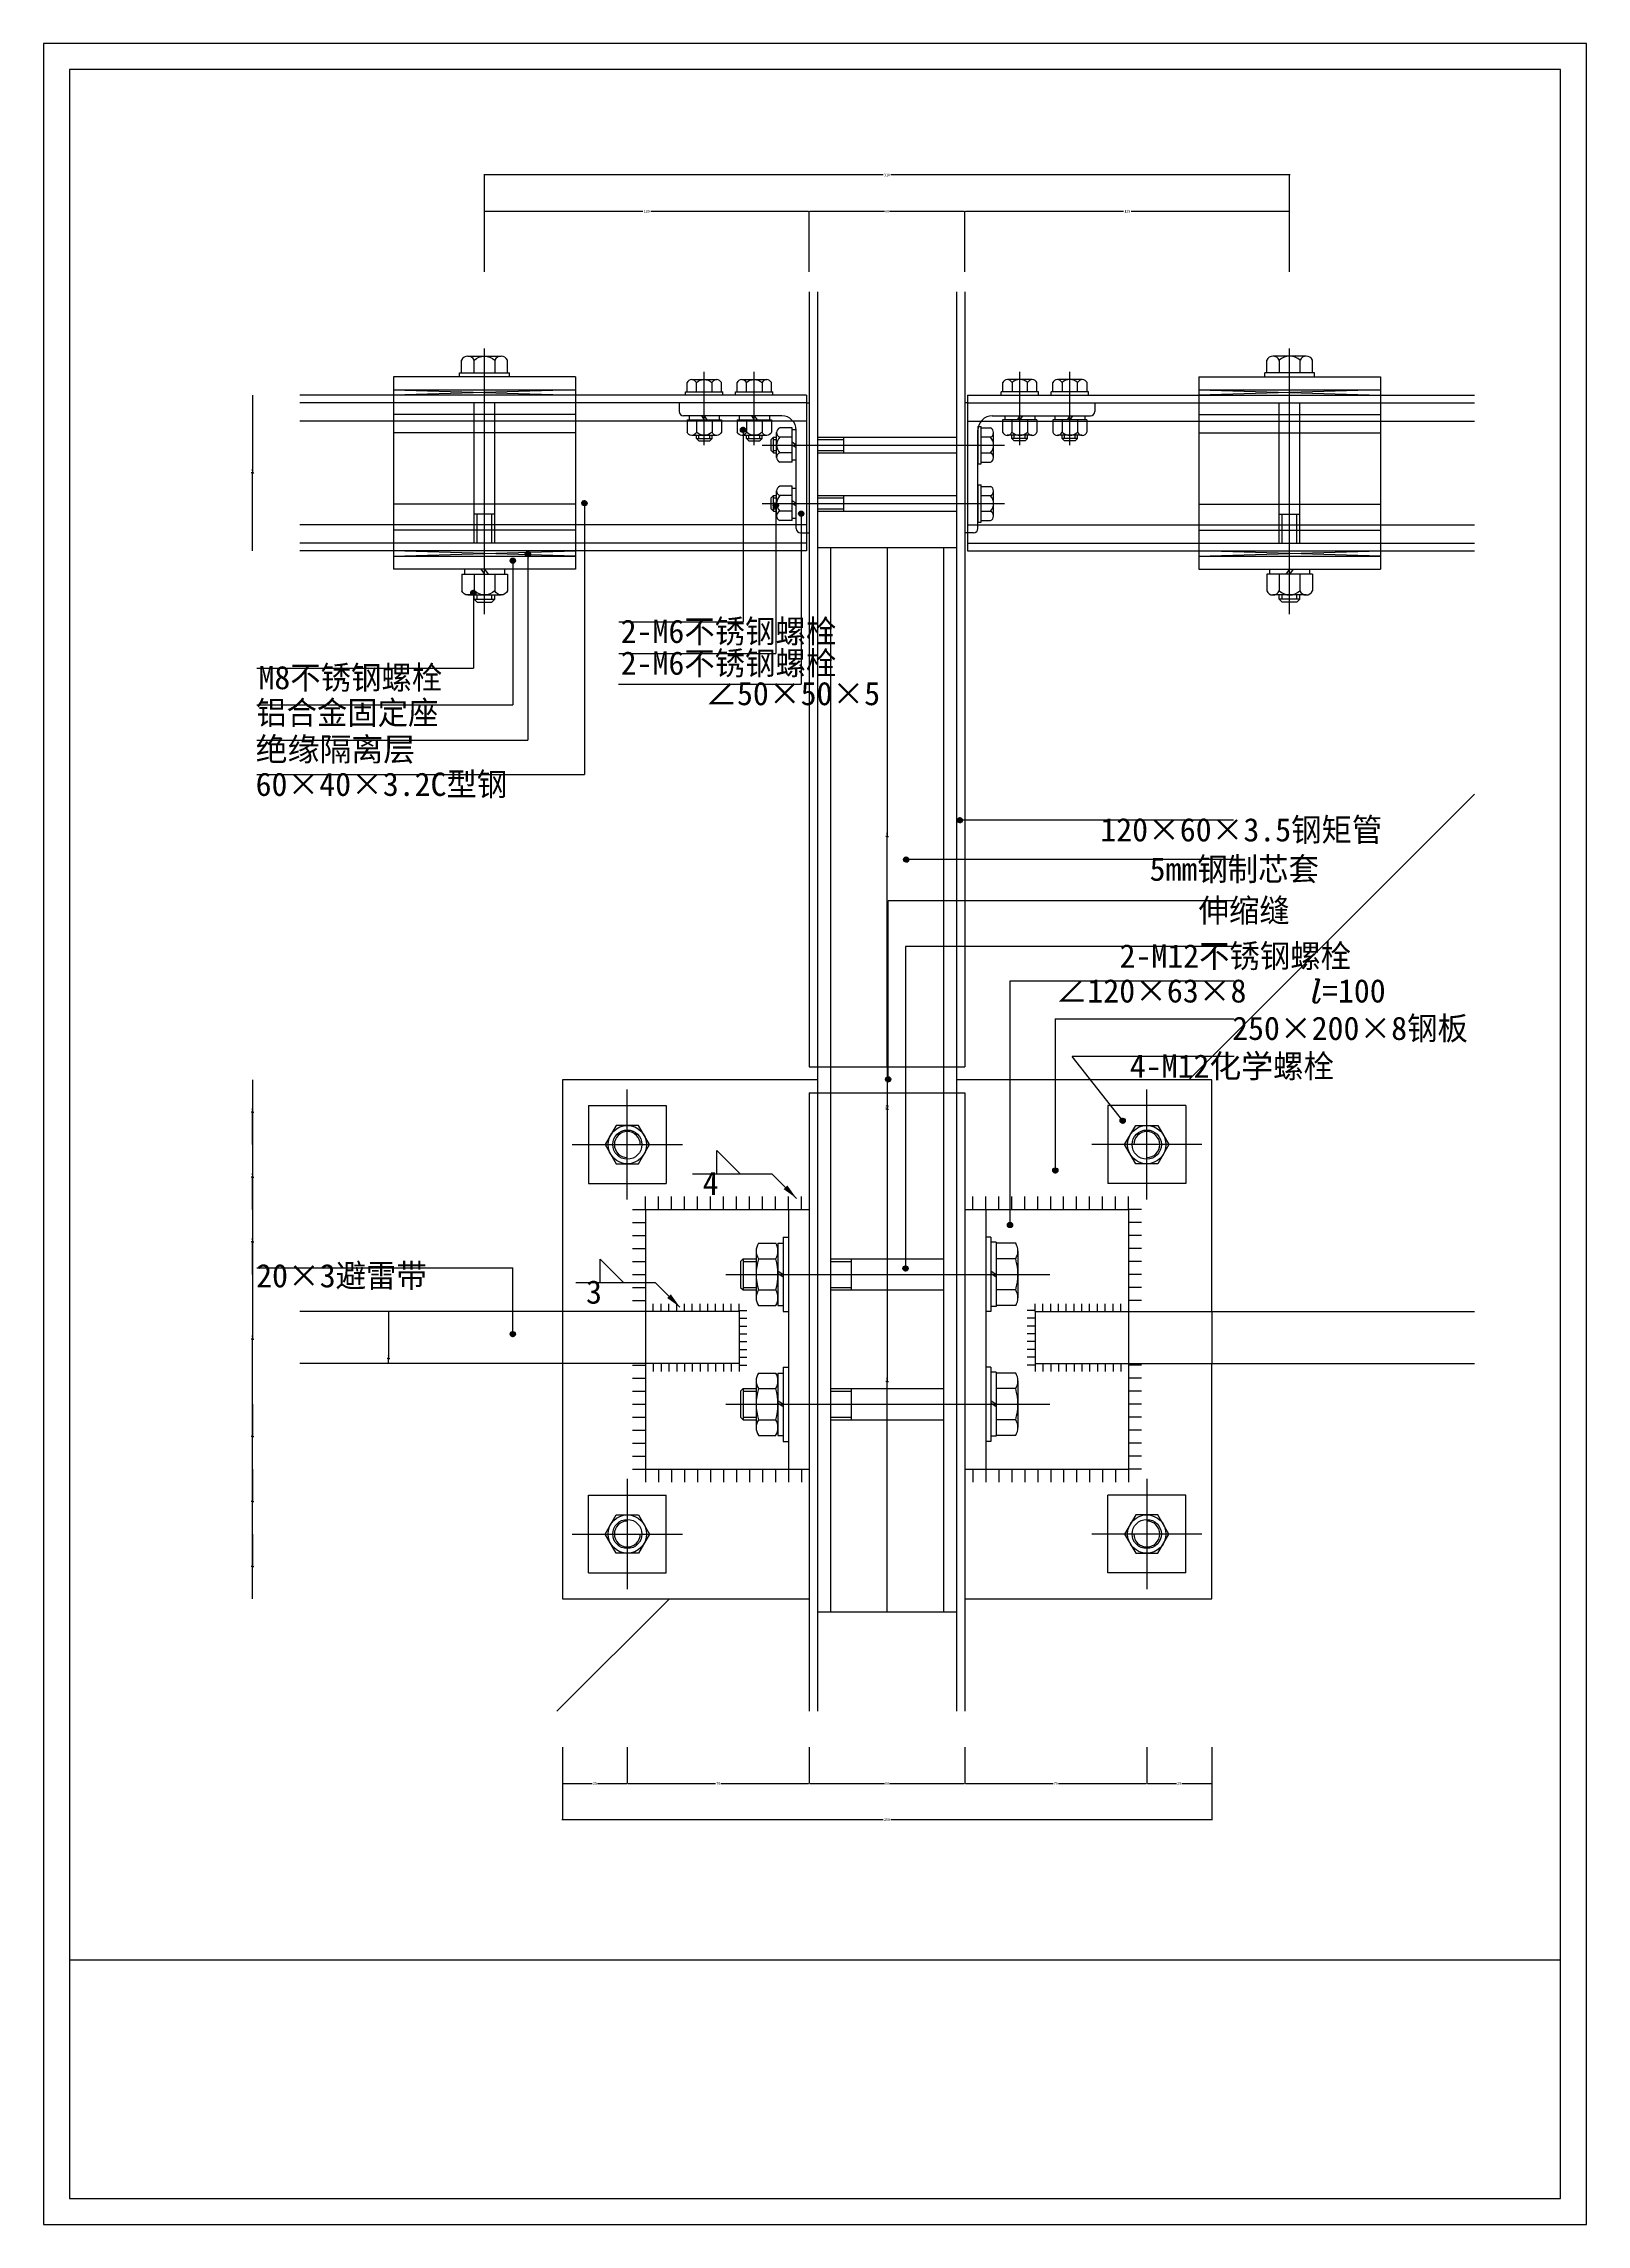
# Model space of a CAD drawing. Header units: metres. Extents: x 0 to 594, y 0 to 840.
import ezdxf

# ---------------------------------------------------------------- set-up
doc = ezdxf.new("R2010")
doc.units = ezdxf.units.M
for name, color, linetype in [('ASHADE', 1, 'Continuous'), ('图层1', 8, 'Continuous'), ('图框', 5, 'Continuous'), ('外形', 3, 'Continuous'), ('文字标注1', 4, 'Continuous'), ('轴线', 6, 'Continuous')]:
    doc.layers.add(name, color=color, linetype=linetype)
doc.dimstyles.get("Standard").update_dxf_attribs({"dimtxt": 2.5, "dimasz": 2.5, "dimexe": 1.25, "dimexo": 0.625, "dimtad": 1, "dimcen": 2.5, "dimazin": 3, "dimtfac": 1, "dimtmove": 0, "dimatfit": 3})
pattern_1 = [(45, (0, 0), (-449, 449), [])]

msp = doc.modelspace()

# ---------------------------------------------------------------- texts
at = {"layer": 'ASHADE', "char_height": 9, "attachment_point": 1}
for s, insert in [('2-M6不锈钢螺栓', (222.2, 618.14)), ('2-M6不锈钢螺栓', (222.2, 605.89)), ('M8不锈钢螺栓', (82.72, 600.33)), ('铝合金固定座', (81.83, 586.77)), ('∠50×50×5', (254.73, 594.17)), ('{\\fSystem|b0|i0|c134|p32;绝缘隔离层}', (81.66, 572.69)), ('60×40×3.2C型钢', (81.63, 559.22)), ('120×60×3.5钢矩管', (406.86, 541.7)), ('5mm钢制芯套', (425.84, 526.54)), ('伸缩缝', (444.69, 510.62)), ('2-M12不锈钢螺栓', (414.28, 493.08)), ('∠120×63×8    {\\Fitalic.shx|c0;l}=100', (389.65, 479.65)), ('250×200×8钢板', (457.63, 465.22)), ('4-M12{\\fSystem|b0|i0|c134|p32;化学}螺栓', (418.23, 450.64)), ('4', (253.75, 405.52)), ('20×3避雷带', (81.83, 369.93)), ('3', (208.85, 363.64))]:
    msp.add_mtext(s, dxfattribs=dict(at, insert=insert))

# ---------------------------------------------------------------- blocks, each defined once
blk = doc.blocks.new('_CLOSEDFILLED')
at = {"color": 0, "linetype": 'BYBLOCK'}
blk.add_solid([(-1, 0.2), (0, 0), (-1, -0.2)], dxfattribs=at)
blk = doc.blocks.new('*D1')
for p, q in [((169.74, 752.09), (169.74, 775.41)), ((169.99, 775.41), (230.74, 775.41)), ((233.74, 775.41), (294.49, 775.41)), ((294.74, 752.09), (294.74, 775.41))]:
    blk.add_line(p, q)
at = {"layer": 'Defpoints'}
for p in [(169.74, 775.41), (169.74, 752.09), (294.74, 752.09)]:
    blk.add_point(p, dxfattribs=at)
at = {"xscale": 0.25, "yscale": 0.25, "rotation": 180}
blk.add_blockref('_CLOSEDFILLED', (169.74, 775.41), dxfattribs=at)
at = {"xscale": 0.25, "yscale": 0.25}
blk.add_blockref('_CLOSEDFILLED', (294.74, 775.41), dxfattribs=at)
at = {"insert": (232.24, 775.41), "char_height": 1, "attachment_point": 5}
blk.add_mtext('125', dxfattribs=at)
blk = doc.blocks.new('*D2')
for p, q in [((294.74, 752.09), (294.74, 775.41)), ((294.99, 775.41), (323.74, 775.41)), ((325.74, 775.41), (354.49, 775.41)), ((354.74, 752.09), (354.74, 775.41))]:
    blk.add_line(p, q)
at = {"layer": 'Defpoints'}
for p in [(294.74, 775.41), (294.74, 752.09), (354.74, 752.09)]:
    blk.add_point(p, dxfattribs=at)
at = {"xscale": 0.25, "yscale": 0.25, "rotation": 180}
blk.add_blockref('_CLOSEDFILLED', (294.74, 775.41), dxfattribs=at)
at = {"xscale": 0.25, "yscale": 0.25}
blk.add_blockref('_CLOSEDFILLED', (354.74, 775.41), dxfattribs=at)
at = {"insert": (324.74, 775.41), "char_height": 1, "attachment_point": 5}
blk.add_mtext('60', dxfattribs=at)
blk = doc.blocks.new('*D3')
for p, q in [((354.74, 752.09), (354.74, 775.41)), ((354.99, 775.41), (415.74, 775.41)), ((418.74, 775.41), (479.49, 775.41)), ((479.74, 752.09), (479.74, 775.41))]:
    blk.add_line(p, q)
at = {"layer": 'Defpoints'}
for p in [(354.74, 775.41), (354.74, 752.09), (479.74, 752.09)]:
    blk.add_point(p, dxfattribs=at)
at = {"xscale": 0.25, "yscale": 0.25, "rotation": 180}
blk.add_blockref('_CLOSEDFILLED', (354.74, 775.41), dxfattribs=at)
at = {"xscale": 0.25, "yscale": 0.25}
blk.add_blockref('_CLOSEDFILLED', (479.74, 775.41), dxfattribs=at)
at = {"insert": (417.24, 775.41), "char_height": 1, "attachment_point": 5}
blk.add_mtext('125', dxfattribs=at)
blk = doc.blocks.new('*D4')
for p, q in [((323.24, 789.41), (169.49, 789.41)), ((169.74, 752.09), (169.74, 789.41)), ((479.99, 789.41), (326.24, 789.41)), ((479.74, 752.09), (479.74, 789.41))]:
    blk.add_line(p, q)
at = {"layer": 'Defpoints'}
for p in [(479.74, 789.41), (169.74, 752.09), (479.74, 752.09)]:
    blk.add_point(p, dxfattribs=at)
at = {"xscale": 0.25, "yscale": 0.25}
blk.add_blockref('_CLOSEDFILLED', (169.74, 789.41), dxfattribs=at)
at = {"xscale": 0.25, "yscale": 0.25, "rotation": 180}
blk.add_blockref('_CLOSEDFILLED', (479.74, 789.41), dxfattribs=at)
at = {"insert": (324.74, 789.41), "char_height": 1, "attachment_point": 5}
blk.add_mtext('310', dxfattribs=at)
blk = doc.blocks.new('*D5')
for p, q in [((80.39, 704.62), (80.39, 674.62)), ((80.14, 674.62), (79.89, 674.62)), ((80.39, 644.62), (80.39, 674.62)), ((80.39, 674.62), (80.39, 674.62)), ((80.64, 674.62), (80.89, 674.62))]:
    blk.add_line(p, q)
at = {"layer": 'Defpoints'}
for p in [(80.39, 704.62), (80.39, 674.62), (80.39, 644.62)]:
    blk.add_point(p, dxfattribs=at)
at = {"xscale": 0.25, "yscale": 0.25}
blk.add_blockref('_CLOSEDFILLED', (80.39, 674.62), dxfattribs=at)
at = {"xscale": 0.25, "yscale": 0.25, "rotation": 180}
blk.add_blockref('_CLOSEDFILLED', (80.39, 674.62), dxfattribs=at)
at = {"insert": (80.39, 675.745), "char_height": 1, "attachment_point": 5}
blk.add_mtext('0', dxfattribs=at)
blk = doc.blocks.new('*D6')
for p, q in [((80.39, 440.92), (80.39, 428.42)), ((80.14, 428.42), (79.89, 428.42)), ((80.39, 415.92), (80.39, 428.42)), ((80.39, 428.42), (80.39, 428.42)), ((80.64, 428.42), (80.89, 428.42))]:
    blk.add_line(p, q)
at = {"layer": 'Defpoints'}
for p in [(80.39, 440.92), (80.39, 428.42), (80.39, 415.92)]:
    blk.add_point(p, dxfattribs=at)
at = {"xscale": 0.25, "yscale": 0.25}
blk.add_blockref('_CLOSEDFILLED', (80.39, 428.42), dxfattribs=at)
at = {"xscale": 0.25, "yscale": 0.25, "rotation": 180}
blk.add_blockref('_CLOSEDFILLED', (80.39, 428.42), dxfattribs=at)
at = {"insert": (80.39, 429.545), "char_height": 1, "attachment_point": 5}
blk.add_mtext('0', dxfattribs=at)
blk = doc.blocks.new('*D7')
for p, q in [((80.39, 415.92), (80.39, 403.42)), ((80.14, 403.42), (79.89, 403.42)), ((80.39, 390.92), (80.39, 403.42)), ((80.39, 403.42), (80.39, 403.42)), ((80.64, 403.42), (80.89, 403.42))]:
    blk.add_line(p, q)
at = {"layer": 'Defpoints'}
for p in [(80.39, 415.92), (80.39, 403.42), (80.39, 390.92)]:
    blk.add_point(p, dxfattribs=at)
at = {"xscale": 0.25, "yscale": 0.25}
blk.add_blockref('_CLOSEDFILLED', (80.39, 403.42), dxfattribs=at)
at = {"xscale": 0.25, "yscale": 0.25, "rotation": 180}
blk.add_blockref('_CLOSEDFILLED', (80.39, 403.42), dxfattribs=at)
at = {"insert": (80.39, 404.545), "char_height": 1, "attachment_point": 5}
blk.add_mtext('0', dxfattribs=at)
blk = doc.blocks.new('*D8')
for p, q in [((80.39, 390.92), (80.39, 378.42)), ((80.14, 378.42), (79.89, 378.42)), ((80.39, 365.92), (80.39, 378.42)), ((80.39, 378.42), (80.39, 378.42)), ((80.64, 378.42), (80.89, 378.42))]:
    blk.add_line(p, q)
at = {"layer": 'Defpoints'}
for p in [(80.39, 390.92), (80.39, 378.42), (80.39, 365.92)]:
    blk.add_point(p, dxfattribs=at)
at = {"xscale": 0.25, "yscale": 0.25}
blk.add_blockref('_CLOSEDFILLED', (80.39, 378.42), dxfattribs=at)
at = {"xscale": 0.25, "yscale": 0.25, "rotation": 180}
blk.add_blockref('_CLOSEDFILLED', (80.39, 378.42), dxfattribs=at)
at = {"insert": (80.39, 379.545), "char_height": 1, "attachment_point": 5}
blk.add_mtext('0', dxfattribs=at)
blk = doc.blocks.new('*D9')
for p, q in [((80.39, 365.92), (80.39, 340.92)), ((80.14, 340.92), (79.89, 340.92)), ((80.39, 315.92), (80.39, 340.92)), ((80.39, 340.92), (80.39, 340.92)), ((80.64, 340.92), (80.89, 340.92))]:
    blk.add_line(p, q)
at = {"layer": 'Defpoints'}
for p in [(80.39, 365.92), (80.39, 340.92), (80.39, 315.92)]:
    blk.add_point(p, dxfattribs=at)
at = {"xscale": 0.25, "yscale": 0.25}
blk.add_blockref('_CLOSEDFILLED', (80.39, 340.92), dxfattribs=at)
at = {"xscale": 0.25, "yscale": 0.25, "rotation": 180}
blk.add_blockref('_CLOSEDFILLED', (80.39, 340.92), dxfattribs=at)
at = {"insert": (80.39, 342.045), "char_height": 1, "attachment_point": 5}
blk.add_mtext('0', dxfattribs=at)
blk = doc.blocks.new('*D10')
for p, q in [((80.39, 315.92), (80.39, 303.42)), ((80.14, 303.42), (79.89, 303.42)), ((80.39, 290.92), (80.39, 303.42)), ((80.39, 303.42), (80.39, 303.42)), ((80.64, 303.42), (80.89, 303.42))]:
    blk.add_line(p, q)
at = {"layer": 'Defpoints'}
for p in [(80.39, 315.92), (80.39, 303.42), (80.39, 290.92)]:
    blk.add_point(p, dxfattribs=at)
at = {"xscale": 0.25, "yscale": 0.25}
blk.add_blockref('_CLOSEDFILLED', (80.39, 303.42), dxfattribs=at)
at = {"xscale": 0.25, "yscale": 0.25, "rotation": 180}
blk.add_blockref('_CLOSEDFILLED', (80.39, 303.42), dxfattribs=at)
at = {"insert": (80.39, 304.545), "char_height": 1, "attachment_point": 5}
blk.add_mtext('0', dxfattribs=at)
blk = doc.blocks.new('*D11')
for p, q in [((80.39, 290.92), (80.39, 278.42)), ((80.14, 278.42), (79.89, 278.42)), ((80.39, 265.92), (80.39, 278.42)), ((80.39, 278.42), (80.39, 278.42)), ((80.64, 278.42), (80.89, 278.42))]:
    blk.add_line(p, q)
at = {"layer": 'Defpoints'}
for p in [(80.39, 290.92), (80.39, 278.42), (80.39, 265.92)]:
    blk.add_point(p, dxfattribs=at)
at = {"xscale": 0.25, "yscale": 0.25}
blk.add_blockref('_CLOSEDFILLED', (80.39, 278.42), dxfattribs=at)
at = {"xscale": 0.25, "yscale": 0.25, "rotation": 180}
blk.add_blockref('_CLOSEDFILLED', (80.39, 278.42), dxfattribs=at)
at = {"insert": (80.39, 279.545), "char_height": 1, "attachment_point": 5}
blk.add_mtext('0', dxfattribs=at)
blk = doc.blocks.new('*D12')
for p, q in [((80.39, 265.92), (80.39, 253.42)), ((80.14, 253.42), (79.89, 253.42)), ((80.39, 240.92), (80.39, 253.42)), ((80.39, 253.42), (80.39, 253.42)), ((80.64, 253.42), (80.89, 253.42))]:
    blk.add_line(p, q)
at = {"layer": 'Defpoints'}
for p in [(80.39, 265.92), (80.39, 253.42), (80.39, 240.92)]:
    blk.add_point(p, dxfattribs=at)
at = {"xscale": 0.25, "yscale": 0.25}
blk.add_blockref('_CLOSEDFILLED', (80.39, 253.42), dxfattribs=at)
at = {"xscale": 0.25, "yscale": 0.25, "rotation": 180}
blk.add_blockref('_CLOSEDFILLED', (80.39, 253.42), dxfattribs=at)
at = {"insert": (80.39, 254.545), "char_height": 1, "attachment_point": 5}
blk.add_mtext('0', dxfattribs=at)
blk = doc.blocks.new('*D13')
for p, q in [((80.39, 440.92), (80.39, 340.92)), ((80.14, 340.92), (79.89, 340.92)), ((80.39, 240.92), (80.39, 340.92)), ((80.39, 340.92), (80.39, 340.92)), ((80.64, 340.92), (80.89, 340.92))]:
    blk.add_line(p, q)
at = {"layer": 'Defpoints'}
for p in [(80.39, 440.92), (80.39, 340.92), (80.39, 240.92)]:
    blk.add_point(p, dxfattribs=at)
at = {"xscale": 0.25, "yscale": 0.25}
blk.add_blockref('_CLOSEDFILLED', (80.39, 340.92), dxfattribs=at)
at = {"xscale": 0.25, "yscale": 0.25, "rotation": 180}
blk.add_blockref('_CLOSEDFILLED', (80.39, 340.92), dxfattribs=at)
at = {"insert": (80.39, 342.045), "char_height": 1, "attachment_point": 5}
blk.add_mtext('0', dxfattribs=at)
blk = doc.blocks.new('*D14')
for p, q in [((324.74, 645.92), (324.74, 534.62)), ((324.49, 534.62), (324.24, 534.62)), ((324.74, 445.92), (324.74, 534.62)), ((324.74, 534.62), (324.74, 534.62)), ((324.99, 534.62), (325.24, 534.62))]:
    blk.add_line(p, q)
at = {"layer": 'Defpoints'}
for p in [(324.74, 645.92), (324.74, 534.62), (324.74, 445.92)]:
    blk.add_point(p, dxfattribs=at)
at = {"xscale": 0.25, "yscale": 0.25}
blk.add_blockref('_CLOSEDFILLED', (324.74, 534.62), dxfattribs=at)
at = {"xscale": 0.25, "yscale": 0.25, "rotation": 180}
blk.add_blockref('_CLOSEDFILLED', (324.74, 534.62), dxfattribs=at)
at = {"insert": (324.74, 535.745), "char_height": 1, "attachment_point": 5}
blk.add_mtext('0', dxfattribs=at)
blk = doc.blocks.new('*D15')
for p, q in [((324.74, 445.92), (324.74, 429.62)), ((324.49, 429.62), (324.24, 429.62)), ((324.74, 435.92), (324.74, 429.62)), ((324.74, 429.62), (324.74, 429.62)), ((324.99, 429.62), (325.24, 429.62))]:
    blk.add_line(p, q)
at = {"layer": 'Defpoints'}
for p in [(324.74, 445.92), (324.74, 435.92), (324.74, 429.62)]:
    blk.add_point(p, dxfattribs=at)
at = {"xscale": 0.25, "yscale": 0.25}
blk.add_blockref('_CLOSEDFILLED', (324.74, 429.62), dxfattribs=at)
at = {"xscale": 0.25, "yscale": 0.25, "rotation": 180}
blk.add_blockref('_CLOSEDFILLED', (324.74, 429.62), dxfattribs=at)
at = {"insert": (324.74, 430.745), "char_height": 1, "attachment_point": 5}
blk.add_mtext('20', dxfattribs=at)
blk = doc.blocks.new('*D16')
for p, q in [((324.74, 435.92), (324.74, 324.62)), ((324.49, 324.62), (324.24, 324.62)), ((324.74, 235.92), (324.74, 324.62)), ((324.74, 324.62), (324.74, 324.62)), ((324.99, 324.62), (325.24, 324.62))]:
    blk.add_line(p, q)
at = {"layer": 'Defpoints'}
for p in [(324.74, 435.92), (324.74, 324.62), (324.74, 235.92)]:
    blk.add_point(p, dxfattribs=at)
at = {"xscale": 0.25, "yscale": 0.25}
blk.add_blockref('_CLOSEDFILLED', (324.74, 324.62), dxfattribs=at)
at = {"xscale": 0.25, "yscale": 0.25, "rotation": 180}
blk.add_blockref('_CLOSEDFILLED', (324.74, 324.62), dxfattribs=at)
at = {"insert": (324.74, 325.745), "char_height": 1, "attachment_point": 5}
blk.add_mtext('0', dxfattribs=at)
blk = doc.blocks.new('*D17')
for p, q in [((199.74, 183.88), (199.74, 169.88)), ((224.74, 183.88), (224.74, 169.88)), ((199.99, 169.88), (211.24, 169.88)), ((213.24, 169.88), (224.49, 169.88))]:
    blk.add_line(p, q)
at = {"layer": 'Defpoints'}
for p in [(199.74, 183.88), (224.74, 183.88), (199.74, 169.88)]:
    blk.add_point(p, dxfattribs=at)
at = {"xscale": 0.25, "yscale": 0.25, "rotation": 180}
blk.add_blockref('_CLOSEDFILLED', (199.74, 169.88), dxfattribs=at)
at = {"xscale": 0.25, "yscale": 0.25}
blk.add_blockref('_CLOSEDFILLED', (224.74, 169.88), dxfattribs=at)
at = {"insert": (212.24, 169.88), "char_height": 1, "attachment_point": 5}
blk.add_mtext('25', dxfattribs=at)
blk = doc.blocks.new('*D18')
for p, q in [((224.74, 183.88), (224.74, 169.88)), ((294.74, 183.88), (294.74, 169.88)), ((224.99, 169.88), (258.74, 169.88)), ((260.74, 169.88), (294.49, 169.88))]:
    blk.add_line(p, q)
at = {"layer": 'Defpoints'}
for p in [(224.74, 183.88), (294.74, 183.88), (224.74, 169.88)]:
    blk.add_point(p, dxfattribs=at)
at = {"xscale": 0.25, "yscale": 0.25, "rotation": 180}
blk.add_blockref('_CLOSEDFILLED', (224.74, 169.88), dxfattribs=at)
at = {"xscale": 0.25, "yscale": 0.25}
blk.add_blockref('_CLOSEDFILLED', (294.74, 169.88), dxfattribs=at)
at = {"insert": (259.74, 169.88), "char_height": 1, "attachment_point": 5}
blk.add_mtext('70', dxfattribs=at)
blk = doc.blocks.new('*D19')
for p, q in [((294.74, 183.88), (294.74, 169.88)), ((354.74, 183.88), (354.74, 169.88)), ((294.99, 169.88), (323.74, 169.88)), ((325.74, 169.88), (354.49, 169.88))]:
    blk.add_line(p, q)
at = {"layer": 'Defpoints'}
for p in [(294.74, 183.88), (354.74, 183.88), (294.74, 169.88)]:
    blk.add_point(p, dxfattribs=at)
at = {"xscale": 0.25, "yscale": 0.25, "rotation": 180}
blk.add_blockref('_CLOSEDFILLED', (294.74, 169.88), dxfattribs=at)
at = {"xscale": 0.25, "yscale": 0.25}
blk.add_blockref('_CLOSEDFILLED', (354.74, 169.88), dxfattribs=at)
at = {"insert": (324.74, 169.88), "char_height": 1, "attachment_point": 5}
blk.add_mtext('60', dxfattribs=at)
blk = doc.blocks.new('*D20')
for p, q in [((354.74, 183.88), (354.74, 169.88)), ((424.74, 183.88), (424.74, 169.88)), ((354.99, 169.88), (388.74, 169.88)), ((390.74, 169.88), (424.49, 169.88))]:
    blk.add_line(p, q)
at = {"layer": 'Defpoints'}
for p in [(354.74, 183.88), (424.74, 183.88), (354.74, 169.88)]:
    blk.add_point(p, dxfattribs=at)
at = {"xscale": 0.25, "yscale": 0.25, "rotation": 180}
blk.add_blockref('_CLOSEDFILLED', (354.74, 169.88), dxfattribs=at)
at = {"xscale": 0.25, "yscale": 0.25}
blk.add_blockref('_CLOSEDFILLED', (424.74, 169.88), dxfattribs=at)
at = {"insert": (389.74, 169.88), "char_height": 1, "attachment_point": 5}
blk.add_mtext('70', dxfattribs=at)
blk = doc.blocks.new('*D21')
for p, q in [((424.74, 183.88), (424.74, 169.88)), ((449.74, 183.88), (449.74, 169.88)), ((424.99, 169.88), (436.24, 169.88)), ((438.24, 169.88), (449.49, 169.88))]:
    blk.add_line(p, q)
at = {"layer": 'Defpoints'}
for p in [(424.74, 183.88), (449.74, 183.88), (424.74, 169.88)]:
    blk.add_point(p, dxfattribs=at)
at = {"xscale": 0.25, "yscale": 0.25, "rotation": 180}
blk.add_blockref('_CLOSEDFILLED', (424.74, 169.88), dxfattribs=at)
at = {"xscale": 0.25, "yscale": 0.25}
blk.add_blockref('_CLOSEDFILLED', (449.74, 169.88), dxfattribs=at)
at = {"insert": (437.24, 169.88), "char_height": 1, "attachment_point": 5}
blk.add_mtext('25', dxfattribs=at)
blk = doc.blocks.new('*D22')
for p, q in [((199.74, 183.88), (199.74, 155.88)), ((449.74, 183.88), (449.74, 155.88)), ((323.24, 155.88), (199.49, 155.88)), ((449.99, 155.88), (326.24, 155.88))]:
    blk.add_line(p, q)
at = {"layer": 'Defpoints'}
for p in [(199.74, 183.88), (449.74, 183.88), (449.74, 155.88)]:
    blk.add_point(p, dxfattribs=at)
at = {"xscale": 0.25, "yscale": 0.25}
blk.add_blockref('_CLOSEDFILLED', (199.74, 155.88), dxfattribs=at)
at = {"xscale": 0.25, "yscale": 0.25, "rotation": 180}
blk.add_blockref('_CLOSEDFILLED', (449.74, 155.88), dxfattribs=at)
at = {"insert": (324.74, 155.88), "char_height": 1, "attachment_point": 5}
blk.add_mtext('250', dxfattribs=at)
blk = doc.blocks.new('*D23')
for p, q in [((132.81, 351.57), (132.81, 333.59)), ((132.56, 333.59), (132.31, 333.59)), ((132.81, 331.57), (132.81, 333.59)), ((132.81, 333.59), (132.81, 333.59)), ((133.06, 333.59), (133.31, 333.59))]:
    blk.add_line(p, q)
at = {"layer": 'Defpoints'}
for p in [(132.81, 351.57), (132.81, 333.59), (132.81, 331.57)]:
    blk.add_point(p, dxfattribs=at)
at = {"xscale": 0.25, "yscale": 0.25}
blk.add_blockref('_CLOSEDFILLED', (132.81, 333.59), dxfattribs=at)
at = {"xscale": 0.25, "yscale": 0.25, "rotation": 180}
blk.add_blockref('_CLOSEDFILLED', (132.81, 333.59), dxfattribs=at)
at = {"insert": (132.81, 334.715), "char_height": 1, "attachment_point": 5}
blk.add_mtext('0', dxfattribs=at)

# ---------------------------------------------------------------- dimensions: what is measured, and where the dimension line sits
for base, p1, p2, picture, middle in [((479.74, 789.41), (479.74, 752.09), (169.74, 752.09), '*D4', (324.74, 789.41)), ((169.74, 775.41), (169.74, 752.09), (294.74, 752.09), '*D1', (232.24, 775.41)), ((294.74, 775.41), (294.74, 752.09), (354.74, 752.09), '*D2', (324.74, 775.41)), ((354.74, 775.41), (354.74, 752.09), (479.74, 752.09), '*D3', (417.24, 775.41)), ((80.39, 674.62), (80.39, 704.62), (80.39, 644.62), '*D5', (80.39, 675.745)), ((324.74, 534.62), (324.74, 645.92), (324.74, 445.92), '*D14', (324.74, 535.745)), ((80.39, 428.42), (80.39, 440.92), (80.39, 415.92), '*D6', (80.39, 429.545)), ((80.39, 340.92), (80.39, 240.92), (80.39, 440.92), '*D13', (80.39, 342.045)), ((324.74, 324.62), (324.74, 435.92), (324.74, 235.92), '*D16', (324.74, 325.745)), ((80.39, 403.42), (80.39, 415.92), (80.39, 390.92), '*D7', (80.39, 404.545)), ((80.39, 378.42), (80.39, 390.92), (80.39, 365.92), '*D8', (80.39, 379.545)), ((80.39, 340.92), (80.39, 365.92), (80.39, 315.92), '*D9', (80.39, 342.045)), ((132.81, 333.59), (132.81, 351.57), (132.81, 331.57), '*D23', (132.81, 334.715)), ((80.39, 303.42), (80.39, 315.92), (80.39, 290.92), '*D10', (80.39, 304.545)), ((80.39, 278.42), (80.39, 290.92), (80.39, 265.92), '*D11', (80.39, 279.545)), ((80.39, 253.42), (80.39, 265.92), (80.39, 240.92), '*D12', (80.39, 254.545)), ((449.74, 155.88), (449.74, 183.88), (199.74, 183.88), '*D22', (324.74, 155.88)), ((199.74, 169.88), (199.74, 183.88), (224.74, 183.88), '*D17', (212.24, 169.88)), ((224.74, 169.88), (224.74, 183.88), (294.74, 183.88), '*D18', (259.74, 169.88)), ((294.74, 169.88), (294.74, 183.88), (354.74, 183.88), '*D19', (324.74, 169.88)), ((354.74, 169.88), (354.74, 183.88), (424.74, 183.88), '*D20', (389.74, 169.88)), ((424.74, 169.88), (424.74, 183.88), (449.74, 183.88), '*D21', (437.24, 169.88))]:
    dim = msp.add_linear_dim(base=base, p1=p1, p2=p2, dimstyle='Standard')
    dim.commit()
    dim.dimension.update_dxf_attribs({"geometry": picture, "text_midpoint": middle})
dim = msp.add_linear_dim(base=(324.74, 429.62), p1=(324.74, 445.92), p2=(324.74, 435.92), text='20', dimstyle='Standard')
dim.commit()
dim.dimension.update_dxf_attribs({"geometry": '*D15', "text_midpoint": (324.74, 430.745)})

# ---------------------------------------------------------------- hatches: boundary and pattern name
at = {"layer": 'ASHADE'}
h = msp.add_hatch(dxfattribs=at)
h.set_pattern_fill('SOLID')
h.paths.add_polyline_path([(268.28, 691.23, 1), (270.28, 691.23, 1)])
h = msp.add_hatch(dxfattribs=at)
h.set_pattern_fill('SOLID')
h.paths.add_polyline_path([(207.22, 662.97, 1), (209.22, 662.97, 1)])
h = msp.add_hatch(dxfattribs=at)
h.set_pattern_fill('SOLID')
h.paths.add_polyline_path([(280.95, 662.13, 1), (282.95, 662.13, 1)])
h = msp.add_hatch(dxfattribs=at)
h.set_pattern_fill('SOLID')
h.paths.add_polyline_path([(290.71, 658.94, 1), (292.71, 658.94, 1)])
h = msp.add_hatch(dxfattribs=at)
h.set_pattern_fill('SOLID')
h.paths.add_polyline_path([(179.64, 640.83, 1), (181.64, 640.83, 1)])
h = msp.add_hatch(dxfattribs=at)
h.set_pattern_fill('SOLID')
h.paths.add_polyline_path([(185.45, 643.42, 1), (187.45, 643.42, 1)])
h = msp.add_hatch(dxfattribs=at)
h.set_pattern_fill('SOLID')
h.paths.add_polyline_path([(164.45, 628.43, 1), (166.45, 628.43, 1)])
h = msp.add_hatch(dxfattribs=at)
h.set_pattern_fill('SOLID')
h.paths.add_polyline_path([(351.78, 540.86, 1), (353.78, 540.86, 1)])
h = msp.add_hatch(dxfattribs=at)
h.set_pattern_fill('SOLID')
h.paths.add_polyline_path([(331.12, 525.7, 1), (333.12, 525.7, 1)])
h = msp.add_hatch(dxfattribs=at)
h.set_pattern_fill('SOLID')
h.paths.add_polyline_path([(324.15, 441.08, 1), (326.15, 441.08, 1)])
h = msp.add_hatch(dxfattribs=at)
h.set_pattern_fill('SOLID')
h.paths.add_polyline_path([(414.47, 425.1, 1), (416.47, 425.1, 1)])
h = msp.add_hatch(dxfattribs=at)
h.set_pattern_fill('SOLID')
h.paths.add_polyline_path([(388.53, 405.95, 1), (390.53, 405.95, 1)])
h = msp.add_hatch(dxfattribs=at)
h.set_pattern_fill('SOLID')
h.paths.add_polyline_path([(371.08, 384.96, 1), (373.08, 384.96, 1)])
h = msp.add_hatch(dxfattribs=at)
h.set_pattern_fill('SOLID')
h.paths.add_polyline_path([(330.85, 368.21, 1), (332.85, 368.21, 1)])
h = msp.add_hatch(dxfattribs=at)
h.set_pattern_fill('SOLID')
h.paths.add_polyline_path([(179.64, 342.93, 1), (181.64, 342.93, 1)])
at = {"layer": '图层1'}
h = msp.add_hatch(dxfattribs=at)
h.set_pattern_fill('ANSI31,_O', scale=200)
h.set_pattern_definition(pattern_1)
h.paths.add_polyline_path([(294.74, 744.34), (98.6, 744.34), (98.6, 704.62), (134.74, 704.62), (134.74, 711.62), (160.14, 711.62), (160.14, 713.22), (160.94, 713.22), (160.94, 718.02, -0.3), (163.34, 719.62), (176.14, 719.62, -0.3), (178.54, 718.02), (178.54, 713.22), (179.34, 713.22), (179.34, 711.62), (204.74, 711.62), (204.74, 704.62), (247.14, 704.62), (247.14, 705.82), (247.74, 705.82), (247.74, 709.42, -0.3), (249.54, 710.62), (259.14, 710.62, -0.3), (260.94, 709.42), (260.94, 705.82), (261.54, 705.82), (261.54, 704.62), (266.41, 704.62), (266.41, 705.82), (267.01, 705.82), (267.01, 709.42, -0.3), (268.81, 710.62), (278.41, 710.62, -0.3), (280.21, 709.42), (280.21, 705.82), (280.81, 705.82), (280.81, 704.62), (293.74, 704.62), (293.74, 701.62), (294.74, 701.62)])
h.paths.add_polyline_path([(550.88, 744.34), (354.74, 744.34), (354.74, 701.62), (355.74, 701.62), (355.74, 704.62), (368.66, 704.62), (368.66, 705.82), (369.26, 705.82), (369.26, 709.42, -0.3), (371.06, 710.62), (380.66, 710.62, -0.3), (382.46, 709.42), (382.46, 705.82), (383.06, 705.82), (383.06, 704.62), (387.93, 704.62), (387.93, 705.82), (388.53, 705.82), (388.53, 709.42, -0.3), (390.33, 710.62), (399.93, 710.62, -0.3), (401.73, 709.42), (401.73, 705.82), (402.33, 705.82), (402.33, 704.62), (444.74, 704.62), (444.74, 711.62), (470.14, 711.62), (470.14, 713.22), (470.94, 713.22), (470.94, 718.02, -0.3), (473.34, 719.62), (486.14, 719.62, -0.3), (488.54, 718.02), (488.54, 713.22), (489.34, 713.22), (489.34, 711.62), (514.74, 711.62), (514.74, 704.62), (550.88, 704.62)])
h.paths.add_polyline_path([(550.88, 644.62), (514.74, 644.62), (514.74, 637.62), (487.44, 637.62), (487.44, 635.62), (488.52, 635.62), (488.52, 629.23, -0.3), (486.12, 627.63), (483.72, 627.63), (483.72, 626.03), (482.52, 624.83), (476.92, 624.83), (475.72, 626.03), (475.72, 627.63), (473.32, 627.63, -0.3), (470.92, 629.23), (470.92, 635.62), (472, 635.62), (472, 637.62), (444.74, 637.62), (444.74, 644.62), (355.74, 644.62), (355.74, 651.62), (354.74, 651.62), (354.74, 445.92), (351.54, 445.92), (351.54, 440.92), (449.74, 440.92), (449.74, 351.57), (550.88, 351.57)])
h.paths.add_polyline_path([(294.74, 651.62), (293.74, 651.62), (293.74, 644.62), (208.22, 644.62), (208.22, 558.42), (98.6, 558.42), (98.6, 368.42), (180.64, 368.42), (180.64, 351.57), (199.74, 351.57), (199.74, 440.92), (297.94, 440.92), (297.94, 445.92), (294.74, 445.92)])
h.paths.add_polyline_path([(199.74, 331.57), (98.6, 331.57), (98.6, 197.64), (294.74, 197.64), (294.74, 240.92), (199.74, 240.92)])
h.paths.add_polyline_path([(550.88, 331.57), (449.74, 331.57), (449.74, 240.92), (354.74, 240.92), (354.74, 197.64), (550.88, 197.64)])
h = msp.add_hatch(dxfattribs=at)
h.set_pattern_fill('ANSI31,_O', scale=200)
h.set_pattern_definition(pattern_1)
h.paths.add_polyline_path([(165.45, 627.43, -0.16), (164.85, 627.63), (163.36, 627.63, -0.3), (160.96, 629.23), (160.96, 635.62), (162.04, 635.62), (162.04, 637.62), (134.74, 637.62), (134.74, 644.62), (98.6, 644.62), (98.6, 599.49), (165.45, 599.49)])
h.paths.add_polyline_path([(180.64, 637.62), (177.48, 637.62), (177.48, 635.62), (178.56, 635.62), (178.56, 629.23, -0.3), (176.16, 627.63), (173.76, 627.63), (173.76, 626.03), (172.56, 624.83), (166.96, 624.83), (165.76, 626.03), (165.76, 627.48, -0.08), (165.45, 627.43), (165.45, 599.49), (98.6, 599.49), (98.6, 585.26), (180.64, 585.26)])
h.paths.add_polyline_path([(186.45, 637.62), (180.64, 637.62), (180.64, 585.26), (98.6, 585.26), (98.6, 571.73), (186.45, 571.73)])
h.paths.add_polyline_path([(208.22, 644.62), (204.74, 644.62), (204.74, 637.62), (186.45, 637.62), (186.45, 571.73), (98.6, 571.73), (98.6, 558.42), (208.22, 558.42)])

# ---------------------------------------------------------------- linework, layer by layer
for p, q in [((160.94, 713.22), (160.94, 718.02)), ((163.34, 719.62), (176.14, 719.62)), ((178.54, 713.22), (178.54, 718.02)), ((470.94, 713.22), (470.94, 718.02)), ((486.14, 719.62), (473.34, 719.62)), ((488.54, 713.22), (488.54, 718.02)), ((179.34, 711.62), (160.14, 711.62)), ((179.34, 711.62), (179.34, 713.22)), ((247.74, 705.82), (247.74, 709.42)), ((249.54, 710.62), (259.14, 710.62)), ((260.94, 705.82), (260.94, 709.42)), ((261.54, 704.62), (261.54, 705.82)), ((267.01, 705.82), (267.01, 709.42)), ((268.81, 710.62), (278.41, 710.62)), ((280.21, 705.82), (280.21, 709.42)), ((280.81, 704.62), (280.81, 705.82)), ((368.66, 704.62), (368.66, 705.82)), ((369.26, 705.82), (369.26, 709.42)), ((380.66, 710.62), (371.06, 710.62)), ((382.46, 705.82), (382.46, 709.42)), ((387.93, 704.62), (387.93, 705.82)), ((388.53, 705.82), (388.53, 709.42)), ((399.93, 710.62), (390.33, 710.62)), ((401.73, 705.82), (401.73, 709.42)), ((470.14, 711.62), (470.14, 713.22)), ((470.14, 711.62), (489.34, 711.62)), ((261.54, 704.62), (247.14, 704.62)), ((280.81, 704.62), (266.41, 704.62)), ((293.74, 701.62), (294.74, 701.62)), ((355.74, 701.62), (354.74, 701.62)), ((368.66, 704.62), (383.06, 704.62)), ((387.93, 704.62), (402.33, 704.62)), ((204.74, 697.12), (134.74, 697.12)), ((204.74, 690.12), (134.74, 690.12)), ((444.74, 697.12), (514.74, 697.12)), ((444.74, 690.12), (514.74, 690.12)), ((297.94, 688.39), (351.54, 688.39)), ((297.94, 687.49), (307.94, 687.49)), ((297.94, 683.29), (307.94, 683.29)), ((297.94, 682.39), (351.54, 682.39)), ((307.94, 688.39), (307.94, 682.39)), ((297.94, 665.89), (351.54, 665.89)), ((297.94, 664.99), (307.94, 664.99)), ((307.94, 665.89), (307.94, 659.89)), ((204.74, 662.62), (134.74, 662.62)), ((297.94, 660.79), (307.94, 660.79)), ((297.94, 659.89), (351.54, 659.89)), ((444.74, 662.62), (514.74, 662.62)), ((204.74, 652.62), (134.74, 652.62)), ((293.74, 651.62), (294.74, 651.62)), ((355.74, 651.62), (354.74, 651.62)), ((444.74, 652.62), (514.74, 652.62)), ((160.96, 635.62), (178.56, 635.62)), ((160.96, 635.62), (160.96, 629.23)), ((162.04, 637.62), (162.04, 635.62)), ((162.04, 635.62), (177.48, 635.62)), ((165.76, 635.62), (165.76, 629.23)), ((168.33, 637.62), (169.75, 635.62)), ((169.74, 637.62), (171.16, 635.62)), ((173.76, 635.62), (173.76, 629.23)), ((177.48, 637.62), (177.48, 635.62)), ((178.56, 635.62), (178.56, 629.23)), ((488.52, 635.62), (470.92, 635.62)), ((470.92, 635.62), (470.92, 629.23)), ((472, 637.62), (472, 635.62)), ((487.44, 635.62), (472, 635.62)), ((475.72, 635.62), (475.72, 629.23)), ((479.74, 637.62), (478.32, 635.62)), ((481.15, 637.62), (479.73, 635.62)), ((483.72, 635.62), (483.72, 629.23)), ((487.44, 637.62), (487.44, 635.62)), ((488.52, 635.62), (488.52, 629.23)), ((163.36, 627.63), (176.16, 627.63)), ((165.76, 626.03), (165.76, 627.63)), ((165.76, 626.03), (173.76, 626.03)), ((166.96, 624.83), (165.76, 626.03)), ((166.96, 626.03), (166.96, 627.63)), ((166.96, 624.83), (172.56, 624.83)), ((172.56, 626.03), (172.56, 627.63)), ((173.76, 626.03), (172.56, 624.83)), ((173.76, 626.03), (173.76, 627.63)), ((486.12, 627.63), (473.32, 627.63)), ((475.72, 626.03), (475.72, 627.63)), ((475.72, 626.03), (476.92, 624.83)), ((483.72, 626.03), (475.72, 626.03)), ((476.92, 626.03), (476.92, 627.63)), ((482.52, 624.83), (476.92, 624.83)), ((482.52, 626.03), (482.52, 627.63)), ((482.52, 624.83), (483.72, 626.03)), ((483.72, 626.03), (483.72, 627.63)), ((297.94, 445.92), (297.94, 435.92)), ((351.54, 445.92), (351.54, 435.92)), ((284.74, 380.23), (284.74, 351.61)), ((284.74, 380.23), (286.74, 380.23)), ((286.74, 380.23), (286.74, 351.61)), ((362.74, 380.23), (362.74, 351.61)), ((364.74, 380.23), (362.74, 380.23)), ((364.74, 380.23), (364.74, 351.61)), ((366.74, 378.28), (364.74, 378.28)), ((366.74, 378.28), (366.74, 353.56)), ((268.29, 370.92), (269.29, 371.92)), ((268.29, 370.92), (268.29, 360.92)), ((269.29, 371.92), (269.29, 359.92)), ((269.29, 371.92), (274.34, 371.92)), ((269.29, 370.92), (274.34, 370.92)), ((274.34, 374.92), (274.34, 356.93)), ((275.2, 377.91), (281.87, 377.91)), ((275.2, 371.92), (281.87, 371.92)), ((282.74, 377.91), (282.74, 353.93)), ((282.74, 377.91), (284.74, 377.91)), ((302.94, 371.92), (346.54, 371.92)), ((302.94, 370.92), (310.94, 370.92)), ((310.94, 371.92), (310.94, 359.92)), ((374.27, 377.91), (366.74, 377.91)), ((374.27, 371.92), (366.74, 371.92)), ((375.14, 374.92), (375.14, 356.93)), ((282.74, 367.31), (284.74, 365.92)), ((282.74, 366.4), (284.74, 365.02)), ((364.74, 367.31), (366.74, 365.92)), ((364.74, 366.4), (366.74, 365.02)), ((268.29, 360.92), (269.29, 359.92)), ((269.29, 360.92), (274.34, 360.92)), ((269.29, 359.92), (274.34, 359.92)), ((275.2, 359.93), (281.87, 359.93)), ((275.2, 353.93), (281.87, 353.93)), ((282.74, 353.93), (284.74, 353.93)), ((302.94, 360.92), (310.94, 360.92)), ((302.94, 359.92), (346.54, 359.92)), ((366.74, 353.56), (364.74, 353.56)), ((374.27, 359.93), (366.74, 359.93)), ((374.27, 353.93), (366.74, 353.93)), ((284.74, 351.61), (286.74, 351.61)), ((364.74, 351.61), (362.74, 351.61)), ((275.2, 327.91), (281.87, 327.91)), ((282.74, 327.91), (282.74, 303.93)), ((282.74, 327.91), (284.74, 327.91)), ((284.74, 330.23), (284.74, 301.61)), ((284.74, 330.23), (286.74, 330.23)), ((286.74, 330.23), (286.74, 301.61)), ((362.74, 330.23), (362.74, 301.61)), ((364.74, 330.23), (362.74, 330.23)), ((364.74, 330.23), (364.74, 301.61)), ((366.74, 328.28), (364.74, 328.28)), ((366.74, 328.28), (366.74, 303.56)), ((374.27, 327.91), (366.74, 327.91)), ((268.29, 320.92), (269.29, 321.92)), ((268.29, 320.92), (268.29, 310.92)), ((269.29, 321.92), (274.34, 321.92)), ((269.29, 321.92), (269.29, 309.92)), ((269.29, 320.92), (274.34, 320.92)), ((274.34, 324.92), (274.34, 306.93)), ((275.2, 321.92), (281.87, 321.92)), ((302.94, 321.92), (346.54, 321.92)), ((302.94, 320.92), (310.94, 320.92)), ((310.94, 321.92), (310.94, 309.92)), ((374.27, 321.92), (366.74, 321.92)), ((375.14, 324.92), (375.14, 306.93)), ((268.29, 310.92), (269.29, 309.92)), ((269.29, 310.92), (274.34, 310.92)), ((282.74, 317.31), (284.74, 315.92)), ((282.74, 316.4), (284.74, 315.02)), ((302.94, 310.92), (310.94, 310.92)), ((364.74, 317.31), (366.74, 315.92)), ((364.74, 316.4), (366.74, 315.02)), ((269.29, 309.92), (274.34, 309.92)), ((275.2, 309.93), (281.87, 309.93)), ((275.2, 303.93), (281.87, 303.93)), ((282.74, 303.93), (284.74, 303.93)), ((302.94, 309.92), (346.54, 309.92)), ((366.74, 303.56), (364.74, 303.56)), ((374.27, 309.93), (366.74, 309.93)), ((374.27, 303.93), (366.74, 303.93)), ((284.74, 301.61), (286.74, 301.61)), ((364.74, 301.61), (362.74, 301.61))]:
    msp.add_line(p, q)
for points in [[(165.74, 713.22), (165.74, 718.02, -0.4), (173.74, 718.02), (173.74, 713.22)], [(483.74, 713.22), (483.74, 718.02, 0.4), (475.74, 718.02), (475.74, 713.22)], [(251.34, 705.82), (251.34, 709.42, -0.4), (257.34, 709.42), (257.34, 705.82)], [(270.61, 705.82), (270.61, 709.42, -0.4), (276.61, 709.42), (276.61, 705.82)], [(378.86, 705.82), (378.86, 709.42, 0.4), (372.86, 709.42), (372.86, 705.82)], [(398.13, 705.82), (398.13, 709.42, 0.4), (392.13, 709.42), (392.13, 705.82)], [(178.56, 629.23, -0.67), (173.76, 629.23, -0.4), (165.76, 629.23, -0.67), (160.96, 629.23)], [(470.92, 629.23, 0.67), (475.72, 629.23, 0.4), (483.72, 629.23, 0.67), (488.52, 629.23)]]:
    msp.add_lwpolyline(points, format="xyb")
for points in [[(160.14, 711.62), (160.14, 713.22), (179.34, 713.22)], [(247.14, 704.62), (247.14, 705.82), (261.54, 705.82)], [(266.41, 704.62), (266.41, 705.82), (280.81, 705.82)], [(383.06, 704.62), (383.06, 705.82), (368.66, 705.82)], [(402.33, 704.62), (402.33, 705.82), (387.93, 705.82)], [(489.34, 711.62), (489.34, 713.22), (470.14, 713.22)]]:
    msp.add_lwpolyline(points)
for centre in [(224.74, 415.92), (424.74, 415.92), (224.74, 265.92), (424.74, 265.92)]:
    msp.add_circle(centre, 7.39)
for centre, radius, start, end in [((163.34, 717.02), 2.6, 22.62, 157.38), ((176.14, 717.02), 2.6, 22.62, 157.38), ((473.34, 717.02), 2.6, 22.62, 157.38), ((486.14, 717.02), 2.6, 22.62, 157.38), ((249.54, 708.67), 1.95, 22.62, 157.38), ((259.14, 708.67), 1.95, 22.62, 157.38), ((268.81, 708.67), 1.95, 22.62, 157.38), ((278.41, 708.67), 1.95, 22.62, 157.38), ((371.06, 708.67), 1.95, 22.62, 157.38), ((380.66, 708.67), 1.95, 22.62, 157.38), ((390.33, 708.67), 1.95, 22.62, 157.38), ((399.93, 708.67), 1.95, 22.62, 157.38), ((279.97, 374.92), 5.63, 147.86, 212.14), ((295.58, 365.92), 21.24, 163.61, 196.39), ((277.1, 374.92), 5.63, 327.86, 32.14), ((261.49, 365.92), 21.24, 343.61, 16.39), ((369.5, 374.92), 5.63, 327.86, 32.14), ((353.89, 365.92), 21.24, 343.61, 16.39), ((279.97, 356.93), 5.63, 147.86, 212.14), ((275.2, 359.93), 0, 295.73, 0), ((277.1, 356.93), 5.63, 327.86, 32.14), ((369.5, 356.93), 5.63, 327.86, 32.14), ((374.27, 359.93), 0, 180, 244.27), ((279.97, 324.92), 5.63, 147.86, 212.14), ((277.1, 324.92), 5.63, 327.86, 32.14), ((369.5, 324.92), 5.63, 327.86, 32.14), ((295.58, 315.92), 21.24, 163.61, 196.39), ((261.49, 315.92), 21.24, 343.61, 16.39), ((353.89, 315.92), 21.24, 343.61, 16.39), ((279.97, 306.93), 5.63, 147.86, 212.14), ((275.2, 309.93), 0, 295.73, 0), ((277.1, 306.93), 5.63, 327.86, 32.14), ((369.5, 306.93), 5.63, 327.86, 32.14), ((374.27, 309.93), 0, 180, 244.27)]:
    msp.add_arc(centre, radius, start, end)
at = {"layer": 'ASHADE'}
for p, q in [((269.28, 691.23), (269.28, 617.3)), ((208.22, 662.97), (208.22, 558.42)), ((281.95, 662.13), (281.95, 605.05)), ((291.71, 658.94), (291.71, 593.33)), ((180.64, 640.83), (180.64, 585.26)), ((186.45, 643.42), (186.45, 571.73)), ((165.45, 628.43), (165.45, 599.49)), ((221.51, 617.3), (269.28, 617.3)), ((221.51, 605.05), (281.95, 605.05)), ((82.03, 599.49), (165.45, 599.49)), ((221.39, 593.33), (291.71, 593.33)), ((82.03, 585.26), (180.64, 585.26)), ((82.03, 571.73), (186.45, 571.73)), ((82.03, 558.42), (208.22, 558.42)), ((458.09, 540.86), (352.78, 540.86)), ((458.41, 525.7), (332.12, 525.7)), ((458.41, 509.78), (325.15, 509.78)), ((325.15, 441.08), (325.15, 509.78)), ((458.41, 492.24), (331.85, 492.24)), ((331.85, 492.24), (331.85, 368.21)), ((458.41, 478.81), (372.08, 478.81)), ((372.08, 478.81), (372.08, 384.96)), ((389.53, 464.38), (458.3, 464.38)), ((389.53, 464.38), (389.53, 405.95)), ((458.41, 449.8), (396.04, 449.8)), ((415.47, 425.1), (396.04, 449.8)), ((259.22, 404.71), (259.22, 413.63)), ((259.22, 413.63), (268.15, 404.71)), ((249.84, 404.71), (280.41, 404.71)), ((289.9, 395.21), (280.41, 404.71)), ((214.32, 371.75), (223.24, 362.82)), ((214.32, 362.82), (214.32, 371.75)), ((82.03, 368.42), (180.64, 368.42)), ((180.64, 342.93), (180.64, 368.42)), ((204.94, 362.82), (235.5, 362.82)), ((245, 353.32), (235.5, 362.82))]:
    msp.add_line(p, q, dxfattribs=at)
for centre in [(269.28, 691.23), (208.22, 662.97), (281.95, 662.13), (291.71, 658.94), (180.64, 640.83), (186.45, 643.42), (165.45, 628.43), (352.78, 540.86), (332.12, 525.7), (325.15, 441.08), (415.47, 425.1), (389.53, 405.95), (372.08, 384.96), (331.85, 368.21), (180.64, 342.93)]:
    msp.add_circle(centre, 1, dxfattribs=at)
for centre, start, end in [((224.74, 415.92), 0, 270), ((424.74, 415.92), 270, 180), ((224.74, 265.92), 90, 0), ((424.74, 265.92), 180, 90)]:
    msp.add_arc(centre, 5, start, end, dxfattribs=at)
for points in [[(286.37, 400.16), (284.95, 398.74), (289.9, 395.21)], [(241.47, 358.27), (240.05, 356.86), (245, 353.32)]]:
    msp.add_solid(points, dxfattribs=at)
at = {"layer": '图层1'}
for p, q in [((0, 840), (0, 0)), ((594, 840), (0, 840)), ((594, 0), (594, 840)), ((297.94, 744.34), (297.94, 445.92)), ((351.54, 744.34), (351.54, 445.92)), ((134.74, 706.62), (204.74, 706.62)), ((134.74, 706.62), (204.74, 704.62)), ((204.74, 706.62), (134.74, 704.62)), ((514.74, 706.62), (444.74, 704.62)), ((444.74, 706.62), (514.74, 704.62)), ((444.74, 706.62), (514.74, 706.62)), ((293.74, 701.62), (98.6, 701.62)), ((204.74, 704.62), (134.74, 704.62)), ((165.76, 647.62), (165.76, 701.62)), ((173.76, 647.62), (173.76, 701.62)), ((293.74, 701.62), (244.74, 701.62)), ((244.74, 701.62), (244.74, 698.29)), ((355.74, 701.62), (550.88, 701.62)), ((355.74, 701.62), (404.74, 701.62)), ((404.74, 701.62), (404.74, 698.29)), ((444.74, 704.62), (514.74, 704.62)), ((475.72, 647.62), (475.72, 701.62)), ((483.72, 647.62), (483.72, 701.62)), ((293.74, 694.62), (98.6, 694.62)), ((284.24, 696.62), (246.4, 696.62)), ((247.75, 695.12), (260.95, 695.12)), ((247.75, 695.12), (247.75, 690.32)), ((248.56, 696.62), (248.56, 695.12)), ((248.56, 695.12), (260.14, 695.12)), ((249.55, 689.12), (259.15, 689.12)), ((251.35, 695.12), (251.35, 690.32)), ((251.35, 687.92), (251.35, 689.12)), ((252.25, 687.92), (252.25, 689.12)), ((253.28, 696.62), (254.35, 695.12)), ((254.34, 696.62), (255.4, 695.12)), ((256.45, 687.92), (256.45, 689.12)), ((257.35, 695.12), (257.35, 690.32)), ((257.35, 687.92), (257.35, 689.12)), ((260.14, 696.62), (260.14, 695.12)), ((260.95, 695.12), (260.95, 690.32)), ((267.03, 695.12), (280.23, 695.12)), ((267.03, 695.12), (267.03, 690.32)), ((267.84, 696.62), (267.84, 695.12)), ((267.84, 695.12), (279.42, 695.12)), ((268.83, 689.12), (278.43, 689.12)), ((270.63, 695.12), (270.63, 690.32)), ((270.63, 687.92), (270.63, 689.12)), ((271.53, 687.92), (271.53, 689.12)), ((272.55, 696.62), (273.62, 695.12)), ((273.61, 696.62), (274.68, 695.12)), ((275.73, 687.92), (275.73, 689.12)), ((276.63, 695.12), (276.63, 690.32)), ((276.63, 687.92), (276.63, 689.12)), ((279.42, 696.62), (279.42, 695.12)), ((280.23, 695.12), (280.23, 690.32)), ((282.24, 680.59), (282.24, 690.19)), ((288.24, 691.99), (283.44, 691.99)), ((288.24, 678.79), (288.24, 691.99)), ((288.24, 679.6), (288.24, 691.18)), ((289.74, 691.18), (288.24, 691.18)), ((289.74, 653.29), (289.74, 691.12)), ((355.74, 694.62), (550.88, 694.62)), ((359.74, 692.57), (360.94, 692.57)), ((359.74, 692.57), (359.74, 678.17)), ((359.74, 653.29), (359.74, 691.12)), ((360.94, 691.97), (364.54, 691.97)), ((365.24, 696.62), (403.07, 696.62)), ((365.74, 680.57), (365.74, 690.17)), ((382.44, 695.12), (369.24, 695.12)), ((369.24, 695.12), (369.24, 690.32)), ((370.05, 696.62), (370.05, 695.12)), ((381.63, 695.12), (370.05, 695.12)), ((380.64, 689.12), (371.04, 689.12)), ((372.84, 695.12), (372.84, 690.32)), ((372.84, 687.92), (372.84, 689.12)), ((373.74, 687.92), (373.74, 689.12)), ((375.86, 696.62), (374.79, 695.12)), ((376.92, 696.62), (375.85, 695.12)), ((377.94, 687.92), (377.94, 689.12)), ((378.84, 695.12), (378.84, 690.32)), ((378.84, 687.92), (378.84, 689.12)), ((381.63, 696.62), (381.63, 695.12)), ((382.44, 695.12), (382.44, 690.32)), ((401.72, 695.12), (388.52, 695.12)), ((388.52, 695.12), (388.52, 690.32)), ((389.33, 696.62), (389.33, 695.12)), ((400.91, 695.12), (389.33, 695.12)), ((399.92, 689.12), (390.32, 689.12)), ((392.12, 695.12), (392.12, 690.32)), ((392.12, 687.92), (392.12, 689.12)), ((393.02, 687.92), (393.02, 689.12)), ((395.13, 696.62), (394.07, 695.12)), ((396.19, 696.62), (395.13, 695.12)), ((397.22, 687.92), (397.22, 689.12)), ((398.12, 695.12), (398.12, 690.32)), ((398.12, 687.92), (398.12, 689.12)), ((400.91, 696.62), (400.91, 695.12)), ((401.72, 695.12), (401.72, 690.32)), ((252.25, 687.02), (251.35, 687.92)), ((251.35, 687.92), (257.35, 687.92)), ((252.25, 687.02), (256.45, 687.02)), ((257.35, 687.92), (256.45, 687.02)), ((270.63, 687.92), (276.63, 687.92)), ((271.53, 687.02), (270.63, 687.92)), ((271.53, 687.02), (275.73, 687.02)), ((276.63, 687.92), (275.73, 687.02)), ((281.04, 688.39), (280.14, 687.49)), ((280.14, 683.29), (280.14, 687.49)), ((280.14, 683.29), (281.04, 682.39)), ((281.04, 688.39), (282.24, 688.39)), ((281.04, 682.39), (281.04, 688.39)), ((281.04, 687.49), (282.24, 687.49)), ((281.04, 683.29), (282.24, 683.29)), ((281.04, 682.39), (282.24, 682.39)), ((288.24, 688.39), (283.44, 688.39)), ((288.24, 682.39), (283.44, 682.39)), ((289.74, 685.37), (288.24, 686.44)), ((289.74, 684.31), (288.24, 685.38)), ((378.84, 687.92), (372.84, 687.92)), ((372.84, 687.92), (373.74, 687.02)), ((377.94, 687.02), (373.74, 687.02)), ((377.94, 687.02), (378.84, 687.92)), ((398.12, 687.92), (392.12, 687.92)), ((392.12, 687.92), (393.02, 687.02)), ((397.22, 687.02), (393.02, 687.02)), ((397.22, 687.02), (398.12, 687.92)), ((288.24, 678.79), (283.44, 678.79)), ((289.74, 679.6), (288.24, 679.6)), ((360.94, 678.77), (364.54, 678.77)), ((281.04, 665.89), (280.14, 664.99)), ((280.14, 660.79), (280.14, 664.99)), ((281.04, 659.89), (281.04, 665.89)), ((281.04, 665.89), (282.24, 665.89)), ((281.04, 664.99), (282.24, 664.99)), ((282.24, 658.09), (282.24, 667.69)), ((288.24, 669.49), (283.44, 669.49)), ((288.24, 665.89), (283.44, 665.89)), ((288.24, 656.29), (288.24, 669.49)), ((289.74, 668.68), (288.24, 668.68)), ((288.24, 657.1), (288.24, 668.68)), ((289.74, 662.87), (288.24, 663.94)), ((359.74, 670.07), (359.74, 655.67)), ((359.74, 670.07), (360.94, 670.07)), ((360.94, 669.47), (364.54, 669.47)), ((365.74, 658.07), (365.74, 667.67)), ((173.76, 658.71), (165.76, 658.71)), ((166.96, 647.62), (166.96, 658.71)), ((172.56, 647.62), (172.56, 658.71)), ((280.14, 660.79), (281.04, 659.89)), ((281.04, 660.79), (282.24, 660.79)), ((281.04, 659.89), (282.24, 659.89)), ((288.24, 659.89), (283.44, 659.89)), ((288.24, 656.29), (283.44, 656.29)), ((289.74, 661.81), (288.24, 662.88)), ((289.74, 657.1), (288.24, 657.1)), ((360.94, 656.27), (364.54, 656.27)), ((475.72, 658.71), (483.72, 658.71)), ((476.92, 647.62), (476.92, 658.71)), ((482.52, 647.62), (482.52, 658.71)), ((293.74, 654.62), (98.6, 654.62)), ((293.74, 647.62), (98.6, 647.62)), ((291.4, 651.62), (293.74, 651.62)), ((355.74, 654.62), (550.88, 654.62)), ((358.07, 651.62), (355.74, 651.62)), ((355.74, 647.62), (550.88, 647.62)), ((204.74, 644.62), (134.74, 644.62)), ((204.74, 642.62), (134.74, 644.62)), ((134.74, 642.62), (204.74, 644.62)), ((134.74, 642.62), (204.74, 642.62)), ((297.94, 645.92), (351.54, 645.92)), ((302.94, 645.92), (302.94, 235.92)), ((346.54, 645.92), (346.54, 235.92)), ((444.74, 644.62), (514.74, 644.62)), ((444.74, 642.62), (514.74, 644.62)), ((514.74, 642.62), (444.74, 644.62)), ((444.74, 642.62), (514.74, 642.62)), ((297.94, 435.92), (297.94, 197.64)), ((351.54, 435.92), (351.54, 197.64)), ((231.74, 390.92), (231.74, 395.92)), ((236.74, 390.92), (236.74, 395.92)), ((241.74, 390.92), (241.74, 395.92)), ((246.74, 390.92), (246.74, 395.92)), ((251.74, 390.92), (251.74, 395.92)), ((256.74, 390.92), (256.74, 395.92)), ((261.74, 390.92), (261.74, 395.92)), ((266.74, 390.92), (266.74, 395.92)), ((271.74, 390.92), (271.74, 395.92)), ((276.74, 390.92), (276.74, 395.92)), ((281.74, 390.92), (281.74, 395.92)), ((286.74, 390.92), (286.74, 395.92)), ((291.74, 390.92), (291.74, 395.92)), ((357.74, 390.92), (357.74, 395.92)), ((362.74, 390.92), (362.74, 395.92)), ((367.74, 390.92), (367.74, 395.92)), ((372.74, 390.92), (372.74, 395.92)), ((377.74, 390.92), (377.74, 395.92)), ((382.74, 390.92), (382.74, 395.92)), ((387.74, 390.92), (387.74, 395.92)), ((392.74, 390.92), (392.74, 395.92)), ((397.74, 390.92), (397.74, 395.92)), ((402.74, 390.92), (402.74, 395.92)), ((407.74, 390.92), (407.74, 395.92)), ((412.74, 390.92), (412.74, 395.92)), ((417.74, 390.92), (417.74, 395.92)), ((226.74, 390.92), (231.74, 390.92)), ((422.74, 390.92), (417.74, 390.92)), ((226.74, 385.92), (231.74, 385.92)), ((226.74, 380.92), (231.74, 380.92)), ((422.74, 385.92), (417.74, 385.92)), ((422.74, 380.92), (417.74, 380.92)), ((226.74, 375.92), (231.74, 375.92)), ((226.74, 370.92), (231.74, 370.92)), ((422.74, 375.92), (417.74, 375.92)), ((422.74, 370.92), (417.74, 370.92)), ((226.74, 365.92), (231.74, 365.92)), ((422.74, 365.92), (417.74, 365.92)), ((226.74, 360.92), (231.74, 360.92)), ((226.74, 355.92), (231.74, 355.92)), ((234.74, 351.57), (234.74, 354.57)), ((237.74, 351.57), (237.74, 354.57)), ((240.74, 351.57), (240.74, 354.57)), ((243.74, 351.57), (243.74, 354.57)), ((246.74, 351.57), (246.74, 354.57)), ((249.74, 351.57), (249.74, 354.57)), ((252.74, 351.57), (252.74, 354.57)), ((255.74, 351.57), (255.74, 354.57)), ((258.74, 351.57), (258.74, 354.57)), ((261.74, 351.57), (261.74, 354.57)), ((264.74, 351.57), (264.74, 354.57)), ((267.74, 351.57), (267.74, 354.57)), ((381.74, 351.57), (381.74, 354.57)), ((384.74, 351.57), (384.74, 354.57)), ((387.74, 351.57), (387.74, 354.57)), ((390.74, 351.57), (390.74, 354.57)), ((393.74, 351.57), (393.74, 354.57)), ((396.74, 351.57), (396.74, 354.57)), ((399.74, 351.57), (399.74, 354.57)), ((402.74, 351.57), (402.74, 354.57)), ((405.74, 351.57), (405.74, 354.57)), ((408.74, 351.57), (408.74, 354.57)), ((411.74, 351.57), (411.74, 354.57)), ((414.74, 351.57), (414.74, 354.57)), ((422.74, 360.92), (417.74, 360.92)), ((422.74, 355.92), (417.74, 355.92)), ((199.74, 351.57), (199.74, 331.57)), ((231.74, 351.57), (231.74, 331.57)), ((267.74, 352.02), (270.74, 352.02)), ((267.74, 349.02), (270.74, 349.02)), ((267.74, 346.02), (270.74, 346.02)), ((381.74, 352.02), (378.74, 352.02)), ((381.74, 349.02), (378.74, 349.02)), ((381.74, 346.02), (378.74, 346.02)), ((417.74, 351.57), (417.74, 331.57)), ((449.74, 351.57), (449.74, 331.57)), ((267.74, 343.02), (270.74, 343.02)), ((267.74, 340.02), (270.74, 340.02)), ((267.74, 337.02), (270.74, 337.02)), ((381.74, 343.02), (378.74, 343.02)), ((381.74, 340.02), (378.74, 340.02)), ((381.74, 337.02), (378.74, 337.02)), ((226.74, 330.92), (231.74, 330.92)), ((234.74, 331.57), (234.74, 328.57)), ((237.74, 331.57), (237.74, 328.57)), ((240.74, 331.57), (240.74, 328.57)), ((243.74, 331.57), (243.74, 328.57)), ((246.74, 331.57), (246.74, 328.57)), ((249.74, 331.57), (249.74, 328.57)), ((252.74, 331.57), (252.74, 328.57)), ((255.74, 331.57), (255.74, 328.57)), ((258.74, 331.57), (258.74, 328.57)), ((261.74, 331.57), (261.74, 328.57)), ((264.74, 331.57), (264.74, 328.57)), ((267.74, 334.02), (270.74, 334.02)), ((267.74, 331.57), (267.74, 328.57)), ((267.74, 331.02), (270.74, 331.02)), ((381.74, 334.02), (378.74, 334.02)), ((381.74, 331.02), (378.74, 331.02)), ((381.74, 331.57), (381.74, 328.57)), ((384.74, 331.57), (384.74, 328.57)), ((387.74, 331.57), (387.74, 328.57)), ((390.74, 331.57), (390.74, 328.57)), ((393.74, 331.57), (393.74, 328.57)), ((396.74, 331.57), (396.74, 328.57)), ((399.74, 331.57), (399.74, 328.57)), ((402.74, 331.57), (402.74, 328.57)), ((405.74, 331.57), (405.74, 328.57)), ((408.74, 331.57), (408.74, 328.57)), ((411.74, 331.57), (411.74, 328.57)), ((414.74, 331.57), (414.74, 328.57)), ((422.74, 330.92), (417.74, 330.92)), ((226.74, 325.92), (231.74, 325.92)), ((226.74, 320.92), (231.74, 320.92)), ((422.74, 325.92), (417.74, 325.92)), ((422.74, 320.92), (417.74, 320.92)), ((226.74, 315.92), (231.74, 315.92)), ((226.74, 310.92), (231.74, 310.92)), ((422.74, 315.92), (417.74, 315.92)), ((422.74, 310.92), (417.74, 310.92)), ((226.74, 305.92), (231.74, 305.92)), ((422.74, 305.92), (417.74, 305.92)), ((226.74, 300.92), (231.74, 300.92)), ((226.74, 295.92), (231.74, 295.92)), ((422.74, 300.92), (417.74, 300.92)), ((422.74, 295.92), (417.74, 295.92)), ((226.74, 290.92), (231.74, 290.92)), ((231.74, 290.92), (231.74, 285.92)), ((236.74, 290.92), (236.74, 285.92)), ((241.74, 290.92), (241.74, 285.92)), ((246.74, 290.92), (246.74, 285.92)), ((251.74, 290.92), (251.74, 285.92)), ((256.74, 290.92), (256.74, 285.92)), ((261.74, 290.92), (261.74, 285.92)), ((266.74, 290.92), (266.74, 285.92)), ((271.74, 290.92), (271.74, 285.92)), ((276.74, 290.92), (276.74, 285.92)), ((281.74, 290.92), (281.74, 285.92)), ((286.74, 290.92), (286.74, 285.92)), ((291.74, 290.92), (291.74, 285.92)), ((357.74, 290.92), (357.74, 285.92)), ((362.74, 290.92), (362.74, 285.92)), ((367.74, 290.92), (367.74, 285.92)), ((372.74, 290.92), (372.74, 285.92)), ((377.74, 290.92), (377.74, 285.92)), ((382.74, 290.92), (382.74, 285.92)), ((387.74, 290.92), (387.74, 285.92)), ((392.74, 290.92), (392.74, 285.92)), ((397.74, 290.92), (397.74, 285.92)), ((402.74, 290.92), (402.74, 285.92)), ((407.74, 290.92), (407.74, 285.92)), ((412.74, 290.92), (412.74, 285.92)), ((422.74, 290.92), (417.74, 290.92)), ((417.74, 290.92), (417.74, 285.92)), ((297.94, 235.92), (351.54, 235.92)), ((0, 0), (594, 0))]:
    msp.add_line(p, q, dxfattribs=at)
for points in [[(260.95, 690.32, -0.67), (257.35, 690.32, -0.4), (251.35, 690.32, -0.67), (247.75, 690.32)], [(280.23, 690.32, -0.67), (276.63, 690.32, -0.4), (270.63, 690.32, -0.67), (267.03, 690.32)], [(283.44, 691.99, 0.67), (283.44, 688.39, 0.4), (283.44, 682.39, 0.67), (283.44, 678.79)], [(369.24, 690.32, 0.67), (372.84, 690.32, 0.4), (378.84, 690.32, 0.67), (382.44, 690.32)], [(388.52, 690.32, 0.67), (392.12, 690.32, 0.4), (398.12, 690.32, 0.67), (401.72, 690.32)], [(360.94, 682.37), (364.54, 682.37, 0.4), (364.54, 688.37), (360.94, 688.37)], [(283.44, 669.49, 0.67), (283.44, 665.89, 0.4), (283.44, 659.89, 0.67), (283.44, 656.29)], [(360.94, 659.87), (364.54, 659.87, 0.4), (364.54, 665.87), (360.94, 665.87)]]:
    msp.add_lwpolyline(points, format="xyb", dxfattribs=at)
for points in [[(359.74, 678.17), (360.94, 678.17), (360.94, 692.57)], [(359.74, 655.67), (360.94, 655.67), (360.94, 670.07)]]:
    msp.add_lwpolyline(points, dxfattribs=at)
for centre, radius, start, end in [((246.4, 698.29), 1.67, 180, 270), ((403.07, 698.29), 1.67, 270, 0), ((284.24, 691.12), 5.5, 0, 90), ((365.24, 691.12), 5.5, 90, 180), ((363.79, 690.17), 1.95, 292.62, 67.38), ((363.79, 680.57), 1.95, 292.62, 67.38), ((363.79, 667.67), 1.95, 292.62, 67.38), ((363.79, 658.07), 1.95, 292.62, 67.38), ((291.4, 653.29), 1.67, 180, 270), ((358.07, 653.29), 1.67, 270, 0)]:
    msp.add_arc(centre, radius, start, end, dxfattribs=at)
at = {"layer": '图框'}
for p, q in [((10, 830), (10, 10)), ((584, 830), (10, 830)), ((584, 10), (584, 830)), ((10, 10), (584, 10))]:
    msp.add_line(p, q, dxfattribs=at)
at = {"layer": '外形'}
for p, q in [((294.74, 744.34), (294.74, 445.92)), ((354.74, 744.34), (354.74, 445.92)), ((294.74, 445.92), (354.74, 445.92)), ((199.74, 440.92), (199.74, 351.57)), ((297.94, 440.92), (199.74, 440.92)), ((449.74, 440.92), (351.54, 440.92)), ((449.74, 351.57), (449.74, 440.92)), ((294.74, 435.92), (354.74, 435.92)), ((294.74, 435.92), (294.74, 197.64)), ((354.74, 435.92), (354.74, 197.64)), ((199.74, 331.57), (199.74, 240.92)), ((449.74, 240.92), (449.74, 331.57)), ((199.74, 240.92), (294.74, 240.92)), ((354.74, 240.92), (449.74, 240.92)), ((10, 101.84), (584, 101.84))]:
    msp.add_line(p, q, dxfattribs=at)
at = {"layer": '文字标注1'}
for p, q in [((204.74, 711.62), (134.74, 711.62)), ((134.74, 711.62), (134.74, 637.62)), ((204.74, 711.62), (204.74, 637.62)), ((444.74, 711.62), (444.74, 637.62)), ((444.74, 711.62), (514.74, 711.62)), ((514.74, 711.62), (514.74, 637.62)), ((134.74, 704.62), (98.6, 704.62)), ((293.74, 704.62), (204.74, 704.62)), ((293.74, 704.62), (293.74, 644.62)), ((355.74, 704.62), (355.74, 644.62)), ((355.74, 704.62), (444.74, 704.62)), ((514.74, 704.62), (550.88, 704.62)), ((134.74, 644.62), (98.6, 644.62)), ((293.74, 644.62), (204.74, 644.62)), ((355.74, 644.62), (444.74, 644.62)), ((514.74, 644.62), (550.88, 644.62)), ((204.74, 637.62), (134.74, 637.62)), ((444.74, 637.62), (514.74, 637.62)), ((209.74, 430.92), (209.74, 400.92)), ((209.74, 430.92), (239.74, 430.92)), ((239.74, 430.92), (239.74, 400.92)), ((439.74, 430.92), (409.74, 430.92)), ((409.74, 430.92), (409.74, 400.92)), ((439.74, 430.92), (439.74, 400.92)), ((209.74, 400.92), (239.74, 400.92)), ((439.74, 400.92), (409.74, 400.92)), ((231.74, 390.92), (294.74, 390.92)), ((231.74, 390.92), (231.74, 351.57)), ((286.74, 390.92), (286.74, 290.92)), ((294.74, 390.92), (294.74, 290.92)), ((354.74, 390.92), (417.74, 390.92)), ((354.74, 390.92), (354.74, 290.92)), ((362.74, 390.92), (362.74, 290.92)), ((417.74, 390.92), (417.74, 351.57)), ((267.74, 351.57), (98.6, 351.57)), ((267.74, 351.57), (267.74, 331.57)), ((381.74, 351.57), (381.74, 331.57)), ((381.74, 351.57), (550.88, 351.57)), ((267.74, 331.57), (98.6, 331.57)), ((231.74, 331.57), (231.74, 290.92)), ((381.74, 331.57), (550.88, 331.57)), ((417.74, 331.57), (417.74, 290.92)), ((231.74, 290.92), (294.74, 290.92)), ((354.74, 290.92), (417.74, 290.92)), ((209.74, 280.92), (239.74, 280.92)), ((209.74, 250.92), (209.74, 280.92)), ((239.74, 250.92), (239.74, 280.92)), ((439.74, 280.92), (409.74, 280.92)), ((409.74, 250.92), (409.74, 280.92)), ((439.74, 250.92), (439.74, 280.92)), ((209.74, 250.92), (239.74, 250.92)), ((439.74, 250.92), (409.74, 250.92))]:
    msp.add_line(p, q, dxfattribs=at)
for points in [[(229, 408.54), (233.27, 415.92), (229, 423.31), (220.47, 423.31), (216.21, 415.92), (220.47, 408.54)], [(420.47, 408.54), (416.21, 415.92), (420.47, 423.31), (429, 423.31), (433.27, 415.92), (429, 408.54)], [(229, 273.31), (233.27, 265.92), (229, 258.54), (220.47, 258.54), (216.21, 265.92), (220.47, 273.31)], [(420.47, 273.31), (416.21, 265.92), (420.47, 258.54), (429, 258.54), (433.27, 265.92), (429, 273.31)]]:
    msp.add_lwpolyline(points, close=True, dxfattribs=at)
for centre in [(224.74, 415.92), (424.74, 415.92), (224.74, 265.92), (424.74, 265.92)]:
    msp.add_circle(centre, 5.62, dxfattribs=at)
at = {"layer": '轴线'}
for p, q in [((169.74, 620.17), (169.74, 722.57)), ((479.74, 620.17), (479.74, 722.57)), ((254.34, 685.37), (254.34, 713.61)), ((273.61, 685.37), (273.61, 713.61)), ((375.86, 685.37), (375.86, 713.61)), ((395.13, 685.37), (395.13, 713.61)), ((276.65, 685.37), (369.96, 685.37)), ((276.65, 662.87), (369.96, 662.87)), ((224.74, 394.73), (224.74, 437.12)), ((424.74, 394.73), (424.74, 437.12)), ((203.54, 415.92), (245.93, 415.92)), ((445.93, 415.92), (403.54, 415.92)), ((262.64, 365.92), (387.38, 365.92)), ((262.64, 315.92), (387.38, 315.92)), ((224.74, 287.12), (224.74, 244.73)), ((424.74, 287.12), (424.74, 244.73)), ((203.54, 265.92), (245.93, 265.92)), ((445.93, 265.92), (403.54, 265.92))]:
    msp.add_line(p, q, dxfattribs=at)

msp.set_redraw_order([(e.dxf.handle, doc.entitydb.next_handle()) for e in msp.query("TEXT MTEXT ATTDEF DIMENSION ARC_DIMENSION")])  # texts and dimensions are drawn at this point

doc.saveas('drawing.dxf')
